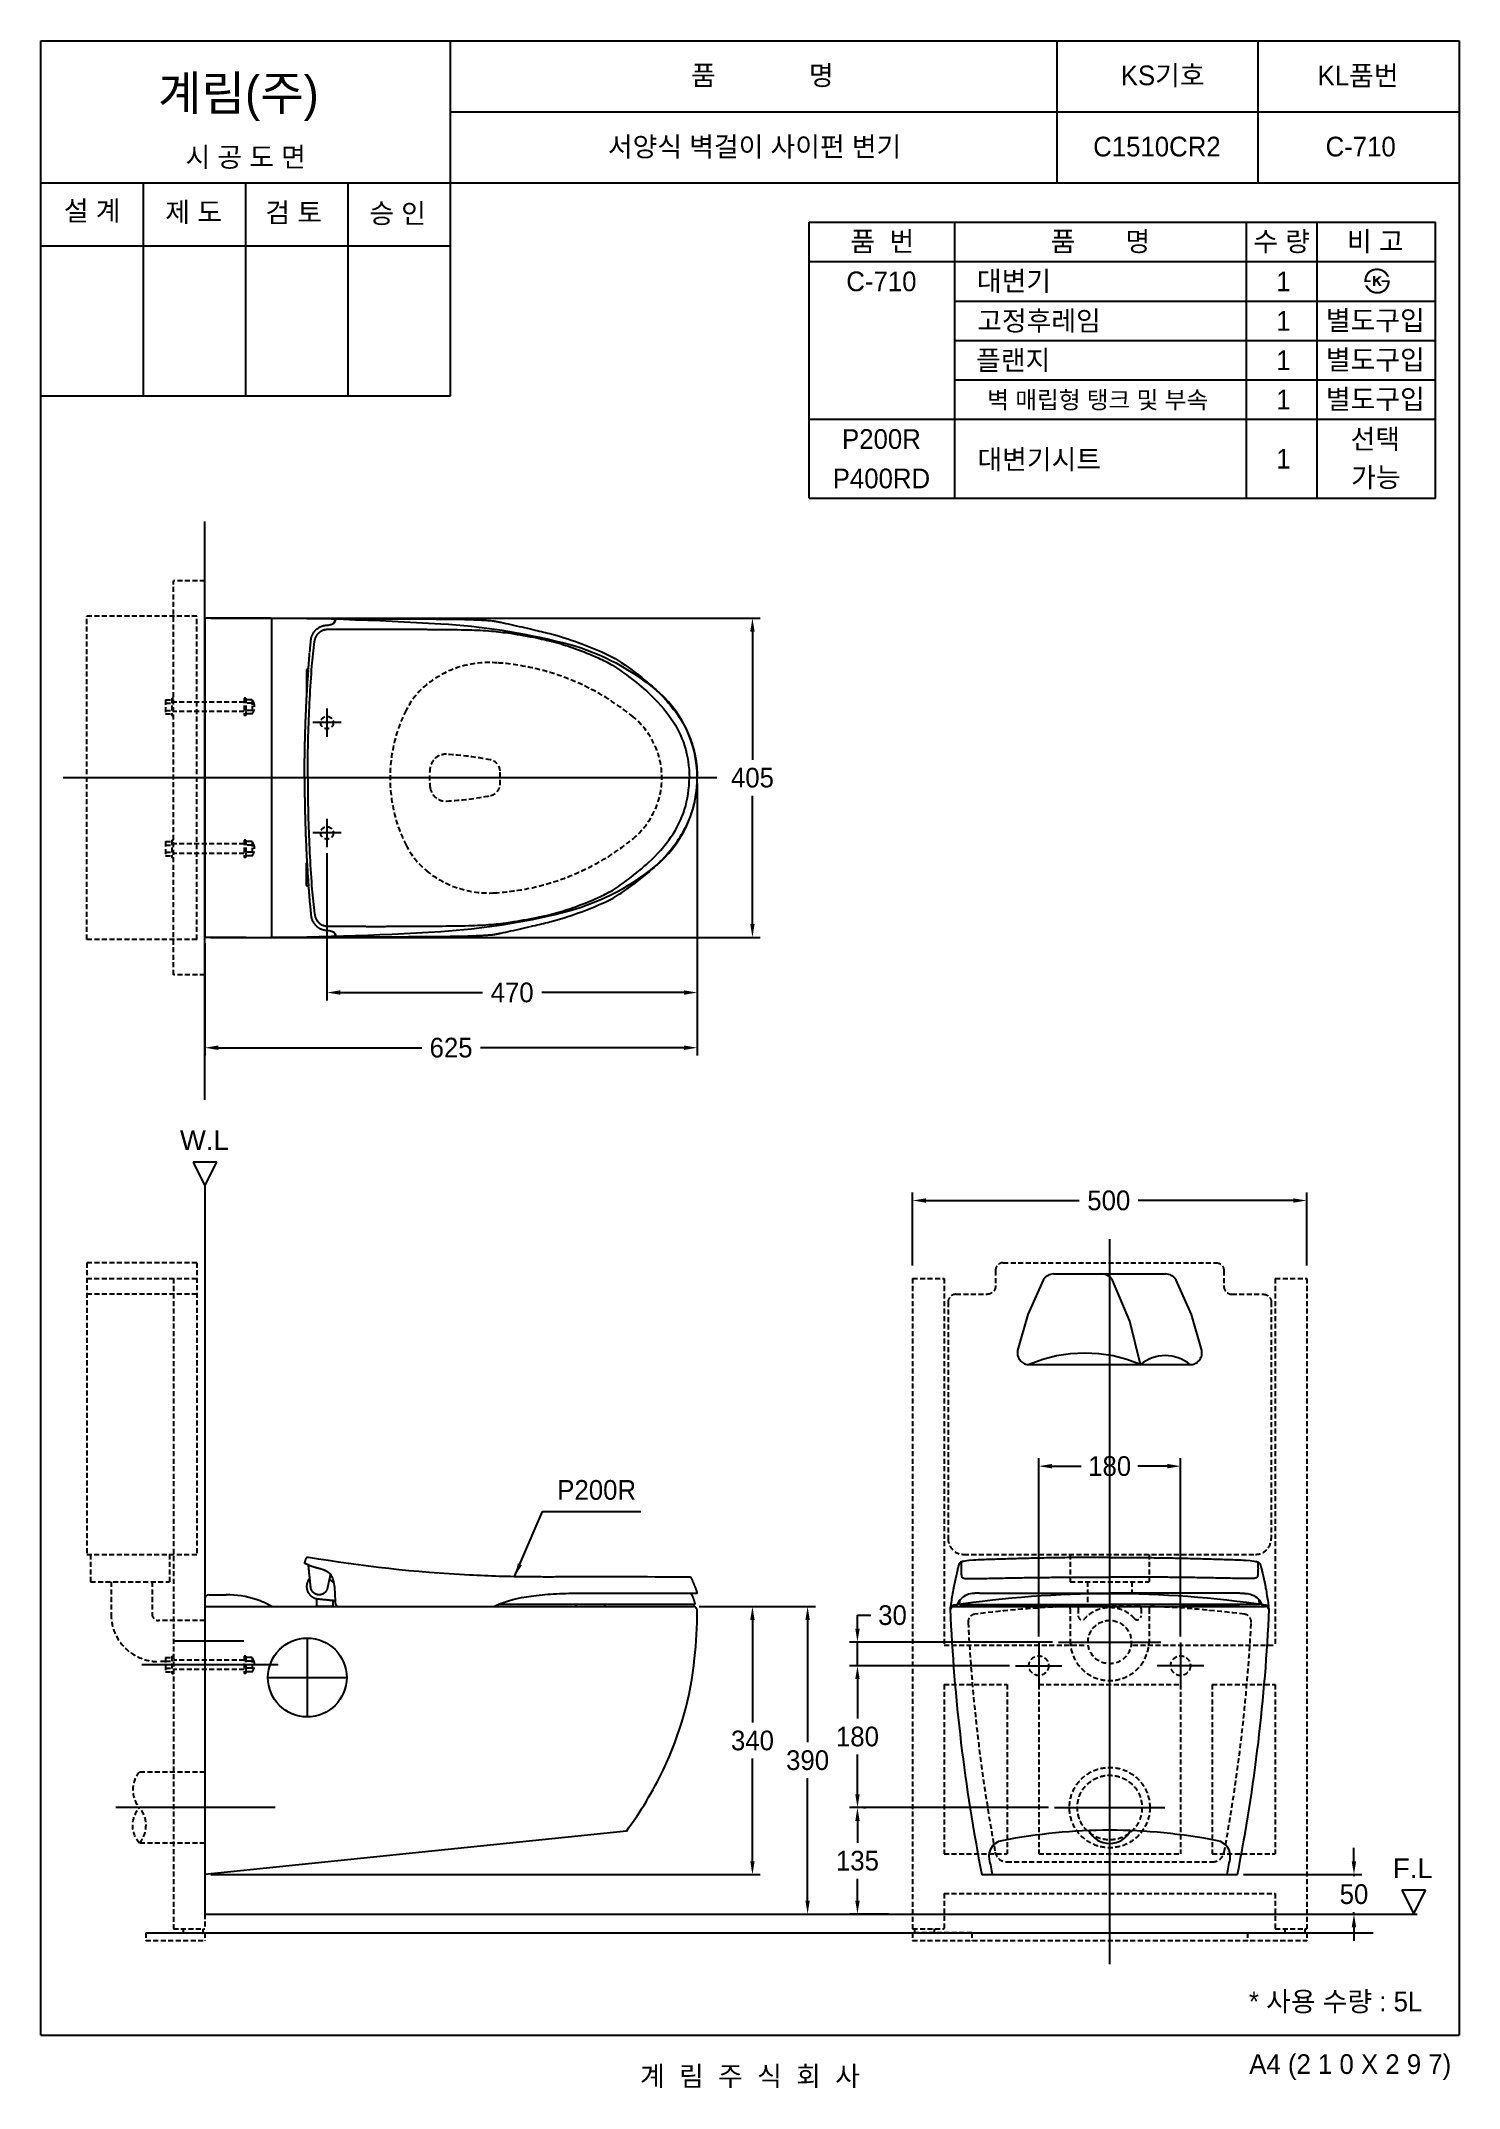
# Model space of a CAD drawing. Header units: millimetres. Extents: x 0 to 1800, y -67 to 2530.
import ezdxf
from ezdxf.enums import TextEntityAlignment as Align
from ezdxf.lldxf.tags import DXFTag

# ---------------------------------------------------------------- set-up
doc = ezdxf.new("R2010")
doc.units = ezdxf.units.MM
doc.linetypes.add('DASHED2', pattern=[9.525, 6.35, -3.175])
doc.layers.get('Defpoints').update_dxf_attribs({"color": 1})
for name, color, linetype in [('TEXT', 7, 'Continuous'), ('내부선 및 부속', 4, 'Continuous'), ('도각라인', 255, 'Continuous'), ('외형선', 3, 'Continuous'), ('점선', 6, 'DASHED2'), ('중심선', 1, 'DASHED'), ('치수선', 7, 'Continuous')]:
    doc.layers.add(name, color=color, linetype=linetype)
doc.styles.add('____', font='')
doc.styles.add('타이틀', font='H2GTRM.TTF', dxfattribs={"height": 25})
doc.styles.get('____').set_extended_font_data('굴림')
tags = doc.linetypes.add('DASHDOT', pattern=[70, 31, -13, 13, -13]).pattern_tags.tags
tags[10:11] = [DXFTag(74, 4), DXFTag(75, 0), DXFTag(340, '0'), DXFTag(46, 0.0), DXFTag(50, 0.0), DXFTag(44, 0.0), DXFTag(45, 0.0)]
tags[8:9] = [DXFTag(74, 4), DXFTag(75, 0), DXFTag(340, '0'), DXFTag(46, 0.0), DXFTag(50, 0.0), DXFTag(44, 0.0), DXFTag(45, 0.0)]
tags[6:7] = [DXFTag(74, 4), DXFTag(75, 0), DXFTag(340, '0'), DXFTag(46, 0.0), DXFTag(50, 0.0), DXFTag(44, 0.0), DXFTag(45, 0.0)]
tags[4:5] = [DXFTag(74, 4), DXFTag(75, 0), DXFTag(340, '0'), DXFTag(46, 0.0), DXFTag(50, 0.0), DXFTag(44, 0.0), DXFTag(45, 0.0)]
tags = doc.linetypes.add('DASHED', pattern=[25.72, 12.86, -12.86]).pattern_tags.tags
tags[6:7] = [DXFTag(74, 4), DXFTag(75, 0), DXFTag(340, '0'), DXFTag(46, 0.0), DXFTag(50, 0.0), DXFTag(44, 0.0), DXFTag(45, 0.0)]
tags[4:5] = [DXFTag(74, 4), DXFTag(75, 0), DXFTag(340, '0'), DXFTag(46, 0.0), DXFTag(50, 0.0), DXFTag(44, 0.0), DXFTag(45, 0.0)]
doc.dimstyles.new('MSADIM', dxfattribs={"dimtxt": 33, "dimasz": 17, "dimexe": 10, "dimexo": 7.5, "dimgap": 10, "dimtad": 0, "dimtih": 1, "dimtoh": 1, "dimdec": 0, "dimzin": 1, "dimdsep": 46, "dimtxsty": '____', "dimcen": 11.25, "dimadec": 0, "dimazin": 0, "dimtfac": 1, "dimtdec": 0, "dimtix": 1, "dimtmove": 0, "dimatfit": 3, "dimfxl": 1, "dimtolj": 1, "dimtzin": 1, "dimarcsym": 0})

msp = doc.modelspace()

# ---------------------------------------------------------------- texts
at = {"layer": 'TEXT', "style": '타이틀'}
for s, height, p in [('품             명', 25, (915.7, 2486.4)), ('KS기호', 25, (1423.8, 2486.3)), ('KL품번', 25, (1671.8, 2486.1)), ('시 공 도 면', 25, (259.9, 2382.7)), ('서양식 벽걸이 사이펀 변기', 25, (905.8, 2396)), ('C1510CR2', 25, (1416.5, 2396)), ('C-710', 25, (1675.1, 2396)), ('설 계', 25, (65, 2314.6)), ('제 도', 25, (193.8, 2312.9)), ('검 토', 25, (320.8, 2312.3)), ('승 인', 25, (452.7, 2311.4)), ('품  번', 25, (1067.9, 2275.7)), ('품       명', 25, (1344.8, 2275.7)), ('수 량', 25, (1574.8, 2275.7)), ('비 고', 25, (1693.6, 2275.7)), ('C-710', 25, (1066.8, 2225)), ('대변기', 25, (1235.1, 2225.6)), ('1', 25, (1577, 2225)), ('고정후레임', 25, (1266.8, 2175)), ('1', 25, (1577, 2174.9)), ('별도구입', 25, (1693.7, 2175.6)), ('플랜지', 25, (1234.1, 2125)), ('1', 25, (1577, 2124.9)), ('별도구입', 25, (1693.7, 2125.6)), ('벽 매립형 탱크 및 부속', 22, (1341.3, 2074.6)), ('1', 25, (1577, 2075)), ('별도구입', 25, (1693.7, 2075.6)), ('P200R', 25, (1066.8, 2025)), ('선택', 25, (1693.7, 2025)), ('대변기시트', 25, (1267.1, 1999.2)), ('1', 25, (1577, 2000)), ('P400RD', 25, (1066.8, 1975)), ('가능', 25, (1694.4, 1976.5)), ('* 사용 수량 : 5L', 25, (1643.3, 42.9)), ('계  림  주  식  회  사', 25, (900, -51.7))]:
    msp.add_text(s, height=height, dxfattribs=at).set_placement(p, align=Align.MIDDLE_CENTER)
msp.add_text('계림(주)', height=44, dxfattribs=at).set_placement((148.7, 2441.8))
msp.add_text('A4 (2 1 0 X 2 9 7)', height=25, dxfattribs=at).set_placement((1790, -36.5), align=Align.MIDDLE_RIGHT)
at = {"layer": 'TEXT', "char_height": 25, "width": 248.993, "attachment_point": 1, "line_spacing_factor": 0.963855, "style": '타이틀'}
for s, insert in [('\\fArial;W.L', (176.4, 1148.2)), ('\\A1;P200R', (655.4, 704.4)), ('\\fArial;F.L', (1716, 224.4))]:
    msp.add_mtext(s, dxfattribs=dict(at, insert=insert))

# ---------------------------------------------------------------- blocks, each defined once
blk = doc.blocks.new('*D1')
at = {"layer": 'Defpoints', "color": 0, "linetype": 'Continuous'}
for p in [(1606.6, 1059), (1106.4, 968.9), (1606.6, 968.9)]:
    blk.add_point(p, dxfattribs=at)
at = {"layer": '치수선', "color": 0, "linetype": 'Continuous', "lineweight": -2, "transparency": 16777216}
for p, q in [((1106.4, 976.4), (1106.4, 1069)), ((1606.6, 976.4), (1606.6, 1069)), ((1123.4, 1059), (1318, 1059)), ((1589.6, 1059), (1392.7, 1059))]:
    blk.add_line(p, q, dxfattribs=at)
at = {"layer": '치수선', "color": 0, "linetype": 'Continuous', "transparency": 16777216}
for points in [[(1123.4, 1061.8), (1123.4, 1056.2), (1106.4, 1059)], [(1589.6, 1061.8), (1589.6, 1056.2), (1606.6, 1059)]]:
    blk.add_solid(points, dxfattribs=at)
at = {"layer": '치수선', "color": 0, "linetype": 'Continuous', "transparency": 16777216, "insert": (1355.4, 1059), "char_height": 25, "attachment_point": 5, "style": '____'}
blk.add_mtext('\\A1;500', dxfattribs=at)
blk = doc.blocks.new('*D2')
at = {"layer": 'Defpoints', "color": 0, "linetype": 'Continuous'}
for p in [(828.1, 543.9), (903.1, 543.9), (208.1, 203.9)]:
    blk.add_point(p, dxfattribs=at)
at = {"layer": '치수선', "color": 0, "linetype": 'Continuous', "lineweight": -2, "transparency": 16777216}
for p, q in [((835.6, 543.9), (913.1, 543.9)), ((903.1, 526.9), (903.1, 396.8)), ((903.1, 220.9), (903.1, 351.1)), ((215.6, 203.9), (913.1, 203.9))]:
    blk.add_line(p, q, dxfattribs=at)
at = {"layer": '치수선', "color": 0, "linetype": 'Continuous', "transparency": 16777216}
for points in [[(900.3, 526.9), (905.9, 526.9), (903.1, 543.9)], [(900.3, 220.9), (905.9, 220.9), (903.1, 203.9)]]:
    blk.add_solid(points, dxfattribs=at)
at = {"layer": '치수선', "color": 0, "linetype": 'Continuous', "transparency": 16777216, "insert": (903.1, 373.9), "char_height": 25, "attachment_point": 5, "style": '____'}
blk.add_mtext('\\A1;340', dxfattribs=at)
blk = doc.blocks.new('*D3')
at = {"layer": 'Defpoints', "color": 0, "linetype": 'Continuous'}
for p in [(828.1, 543.9), (900.1, 153.9), (973.1, 153.9)]:
    blk.add_point(p, dxfattribs=at)
at = {"layer": '치수선', "color": 0, "linetype": 'Continuous', "lineweight": -2, "transparency": 16777216}
for p, q in [((835.6, 543.9), (983.1, 543.9)), ((973.1, 526.9), (973.1, 371.7)), ((973.1, 170.9), (973.1, 326.1)), ((907.6, 153.9), (983.1, 153.9))]:
    blk.add_line(p, q, dxfattribs=at)
at = {"layer": '치수선', "color": 0, "linetype": 'Continuous', "transparency": 16777216}
for points in [[(970.3, 526.9), (975.9, 526.9), (973.1, 543.9)], [(970.3, 170.9), (975.9, 170.9), (973.1, 153.9)]]:
    blk.add_solid(points, dxfattribs=at)
at = {"layer": '치수선', "color": 0, "linetype": 'Continuous', "transparency": 16777216, "insert": (973.1, 348.9), "char_height": 25, "attachment_point": 5, "style": '____'}
blk.add_mtext('\\A1;390', dxfattribs=at)
blk = doc.blocks.new('*D4')
at = {"layer": 'Defpoints', "color": 0, "linetype": 'Continuous'}
for p in [(1036.4, 498.9), (1291.5, 498.9), (1237, 468.9)]:
    blk.add_point(p, dxfattribs=at)
at = {"layer": '치수선', "color": 0, "linetype": 'Continuous', "lineweight": -2, "transparency": 16777216}
for p, q in [((1036.4, 515.9), (1036.4, 532.9)), ((1036.4, 532.9), (1053.4, 532.9)), ((1284, 498.9), (1026.4, 498.9)), ((1036.4, 468.9), (1036.4, 498.9)), ((1229.5, 468.9), (1026.4, 468.9)), ((1036.4, 451.9), (1036.4, 434.9))]:
    blk.add_line(p, q, dxfattribs=at)
at = {"layer": '치수선', "color": 0, "linetype": 'Continuous', "transparency": 16777216}
for points in [[(1033.6, 515.9), (1039.2, 515.9), (1036.4, 498.9)], [(1033.6, 451.9), (1039.2, 451.9), (1036.4, 468.9)]]:
    blk.add_solid(points, dxfattribs=at)
at = {"layer": '치수선', "color": 0, "linetype": 'Continuous', "transparency": 16777216, "insert": (1080.9, 532.9), "char_height": 25, "attachment_point": 5, "style": '____'}
blk.add_mtext('\\A1;30', dxfattribs=at)
blk = doc.blocks.new('*D5')
at = {"layer": 'Defpoints', "color": 0, "linetype": 'Continuous'}
for p in [(1237, 468.9), (1036.4, 288.9), (1286.5, 288.9)]:
    blk.add_point(p, dxfattribs=at)
at = {"layer": '치수선', "color": 0, "linetype": 'Continuous', "lineweight": -2, "transparency": 16777216}
for p, q in [((1229.5, 468.9), (1026.4, 468.9)), ((1036.4, 451.9), (1036.4, 401.8)), ((1036.4, 305.9), (1036.4, 356.1)), ((1279, 288.9), (1026.4, 288.9))]:
    blk.add_line(p, q, dxfattribs=at)
at = {"layer": '치수선', "color": 0, "linetype": 'Continuous', "transparency": 16777216}
for points in [[(1033.6, 451.9), (1039.2, 451.9), (1036.4, 468.9)], [(1033.6, 305.9), (1039.2, 305.9), (1036.4, 288.9)]]:
    blk.add_solid(points, dxfattribs=at)
at = {"layer": '치수선', "color": 0, "linetype": 'Continuous', "transparency": 16777216, "insert": (1036.4, 378.9), "char_height": 25, "attachment_point": 5, "style": '____'}
blk.add_mtext('\\A1;180', dxfattribs=at)
blk = doc.blocks.new('*D6')
at = {"layer": 'Defpoints', "color": 0, "linetype": 'Continuous'}
for p in [(1036.4, 288.9), (1036.4, 153.9), (1083.4, 153.9)]:
    blk.add_point(p, dxfattribs=at)
at = {"layer": '치수선', "color": 0, "linetype": 'Continuous', "lineweight": -2, "transparency": 16777216}
for p, q in [((1043.9, 288.9), (1046.4, 288.9)), ((1036.4, 271.9), (1036.4, 244.3)), ((1036.4, 170.9), (1036.4, 198.6)), ((1075.9, 153.9), (1026.4, 153.9))]:
    blk.add_line(p, q, dxfattribs=at)
at = {"layer": '치수선', "color": 0, "linetype": 'Continuous', "transparency": 16777216}
for points in [[(1033.6, 271.9), (1039.2, 271.9), (1036.4, 288.9)], [(1033.6, 170.9), (1039.2, 170.9), (1036.4, 153.9)]]:
    blk.add_solid(points, dxfattribs=at)
at = {"layer": '치수선', "color": 0, "linetype": 'Continuous', "transparency": 16777216, "insert": (1036.4, 221.4), "char_height": 25, "attachment_point": 5, "style": '____'}
blk.add_mtext('\\A1;135', dxfattribs=at)
blk = doc.blocks.new('*D7')
at = {"layer": 'Defpoints', "color": 0, "linetype": 'Continuous'}
for p in [(208.1, 1797.8), (208.1, 1392.8), (903.1, 1392.8)]:
    blk.add_point(p, dxfattribs=at)
at = {"layer": '치수선', "color": 0, "linetype": 'Continuous', "lineweight": -2, "transparency": 16777216}
for p, q in [((215.6, 1797.8), (913.1, 1797.8)), ((903.1, 1780.8), (903.1, 1618.2)), ((903.1, 1409.8), (903.1, 1572.5)), ((215.6, 1392.8), (913.1, 1392.8))]:
    blk.add_line(p, q, dxfattribs=at)
at = {"layer": '치수선', "color": 0, "linetype": 'Continuous', "transparency": 16777216}
for points in [[(900.3, 1780.8), (905.9, 1780.8), (903.1, 1797.8)], [(900.3, 1409.8), (905.9, 1409.8), (903.1, 1392.8)]]:
    blk.add_solid(points, dxfattribs=at)
at = {"layer": '치수선', "color": 0, "linetype": 'Continuous', "transparency": 16777216, "insert": (903.1, 1595.3), "char_height": 25, "attachment_point": 5, "style": '____'}
blk.add_mtext('\\A1;405', dxfattribs=at)
blk = doc.blocks.new('*D8')
at = {"layer": 'Defpoints', "color": 0, "linetype": 'Continuous'}
for p in [(833.1, 1595.6), (363.1, 1507.3), (833.1, 1322.8)]:
    blk.add_point(p, dxfattribs=at)
at = {"layer": '치수선', "color": 0, "linetype": 'Continuous', "lineweight": -2, "transparency": 16777216}
for p, q in [((833.1, 1588.1), (833.1, 1312.8)), ((363.1, 1499.8), (363.1, 1312.8)), ((380.1, 1322.8), (560.4, 1322.8)), ((816.1, 1322.8), (635.8, 1322.8))]:
    blk.add_line(p, q, dxfattribs=at)
at = {"layer": '치수선', "color": 0, "linetype": 'Continuous', "transparency": 16777216}
for points in [[(380.1, 1325.7), (380.1, 1320), (363.1, 1322.8)], [(816.1, 1325.7), (816.1, 1320), (833.1, 1322.8)]]:
    blk.add_solid(points, dxfattribs=at)
at = {"layer": '치수선', "color": 0, "linetype": 'Continuous', "transparency": 16777216, "insert": (598.1, 1322.8), "char_height": 25, "attachment_point": 5, "style": '____'}
blk.add_mtext('\\A1;470', dxfattribs=at)
blk = doc.blocks.new('*D9')
at = {"layer": 'Defpoints', "color": 0, "linetype": 'Continuous'}
for p in [(208.1, 1392.8), (833.1, 1322.8), (208.1, 1252.8)]:
    blk.add_point(p, dxfattribs=at)
at = {"layer": '치수선', "color": 0, "linetype": 'Continuous', "lineweight": -2, "transparency": 16777216}
for p, q in [((208.1, 1385.3), (208.1, 1242.8)), ((833.1, 1315.3), (833.1, 1242.8)), ((225.1, 1252.8), (483.3, 1252.8)), ((816.1, 1252.8), (557.9, 1252.8))]:
    blk.add_line(p, q, dxfattribs=at)
at = {"layer": '치수선', "color": 0, "linetype": 'Continuous', "transparency": 16777216}
for points in [[(225.1, 1255.7), (225.1, 1250), (208.1, 1252.8)], [(816.1, 1255.7), (816.1, 1250), (833.1, 1252.8)]]:
    blk.add_solid(points, dxfattribs=at)
at = {"layer": '치수선', "color": 0, "linetype": 'Continuous', "transparency": 16777216, "insert": (520.6, 1252.8), "char_height": 25, "attachment_point": 5, "style": '____'}
blk.add_mtext('\\A1;625', dxfattribs=at)
blk = doc.blocks.new('*D10')
at = {"layer": 'Defpoints', "color": 0, "linetype": 'Continuous'}
for p in [(1518.7, 203.9), (1666.6, 203.9), (1606.6, 153.9)]:
    blk.add_point(p, dxfattribs=at)
at = {"layer": '치수선', "color": 0, "linetype": 'Continuous', "lineweight": -2, "transparency": 16777216}
for p, q in [((1666.6, 220.9), (1666.6, 237.9)), ((1526.2, 203.9), (1676.6, 203.9)), ((1666.6, 203.9), (1666.6, 201.7)), ((1666.6, 153.9), (1666.6, 156.1)), ((1614.1, 153.9), (1676.6, 153.9)), ((1666.6, 136.9), (1666.6, 119.9))]:
    blk.add_line(p, q, dxfattribs=at)
at = {"layer": '치수선', "color": 0, "linetype": 'Continuous', "transparency": 16777216}
for points in [[(1663.7, 220.9), (1669.4, 220.9), (1666.6, 203.9)], [(1663.7, 136.9), (1669.4, 136.9), (1666.6, 153.9)]]:
    blk.add_solid(points, dxfattribs=at)
at = {"layer": '치수선', "color": 0, "linetype": 'Continuous', "transparency": 16777216, "insert": (1666.6, 178.9), "char_height": 25, "attachment_point": 5, "style": '____'}
blk.add_mtext('\\A1;50', dxfattribs=at)
blk = doc.blocks.new('*D11')
at = {"layer": 'Defpoints', "color": 0, "linetype": 'Continuous'}
for p in [(1446.5, 722), (1266.5, 498.4), (1446.5, 498.4)]:
    blk.add_point(p, dxfattribs=at)
at = {"layer": '치수선', "color": 0, "linetype": 'Continuous', "lineweight": -2, "transparency": 16777216}
for p, q in [((1266.5, 505.9), (1266.5, 732)), ((1446.5, 505.9), (1446.5, 732)), ((1283.5, 722), (1320.5, 722)), ((1429.5, 722), (1392.4, 722))]:
    blk.add_line(p, q, dxfattribs=at)
at = {"layer": '치수선', "color": 0, "linetype": 'Continuous', "transparency": 16777216}
for points in [[(1283.5, 724.9), (1283.5, 719.2), (1266.5, 722)], [(1429.5, 724.9), (1429.5, 719.2), (1446.5, 722)]]:
    blk.add_solid(points, dxfattribs=at)
at = {"layer": '치수선', "color": 0, "linetype": 'Continuous', "transparency": 16777216, "insert": (1356.5, 722), "char_height": 25, "attachment_point": 5, "style": '____'}
blk.add_mtext('\\A1;180', dxfattribs=at)

# ---------------------------------------------------------------- dimensions: what is measured, and where the dimension line sits
at = {"layer": '치수선', "linetype": 'Continuous'}
for base, p1, p2, picture, middle in [((903.1, 1392.8), (208.1, 1797.8), (208.1, 1392.8), '*D7', (903.1, 1595.3)), ((903.1, 543.9), (208.1, 203.9), (828.1, 543.9), '*D2', (903.1, 373.9)), ((973.1, 153.9), (828.1, 543.9), (900.1, 153.9), '*D3', (973.1, 348.9)), ((1036.4, 288.9), (1237, 468.9), (1286.5, 288.9), '*D5', (1036.4, 378.9)), ((1036.4, 153.9), (1036.4, 288.9), (1083.4, 153.9), '*D6', (1036.4, 221.4)), ((1666.6, 203.9), (1606.6, 153.9), (1518.7, 203.9), '*D10', (1666.6, 178.9))]:
    dim = msp.add_linear_dim(base=base, p1=p1, p2=p2, angle=90, dimstyle='MSADIM', override={"dimtxt": 25}, dxfattribs=at)
    dim.commit()
    dim.dimension.update_dxf_attribs({"geometry": picture, "text_midpoint": middle})
for base, p1, p2, picture, middle in [((833.1, 1322.8), (363.1, 1507.3), (833.1, 1595.6), '*D8', (598.1, 1322.8)), ((208.1, 1252.8), (833.1, 1322.8), (208.1, 1392.8), '*D9', (520.6, 1252.8)), ((1446.5, 722), (1266.5, 498.4), (1446.5, 498.4), '*D11', (1356.5, 722))]:
    dim = msp.add_linear_dim(base=base, p1=p1, p2=p2, dimstyle='MSADIM', override={"dimtxt": 25}, dxfattribs=at)
    dim.commit()
    dim.dimension.update_dxf_attribs({"geometry": picture, "text_midpoint": middle})
dim = msp.add_linear_dim(base=(1606.6, 1059), p1=(1106.4, 968.9), p2=(1606.6, 968.9), dimstyle='MSADIM', override={"dimtxt": 25}, dxfattribs=at)
dim.commit()
dim.dimension.update_dxf_attribs({"geometry": '*D1', "text_midpoint": (1355.4, 1059), "dimtype": 160})
dim = msp.add_linear_dim(base=(1036.4, 498.9), p1=(1237, 468.9), p2=(1291.5, 498.9), angle=90, dimstyle='MSADIM', override={"dimtxt": 25}, dxfattribs=at)
dim.commit()
dim.dimension.update_dxf_attribs({"geometry": '*D4', "text_midpoint": (1080.9, 532.9), "dimtype": 160})

# ---------------------------------------------------------------- hatches: boundary and pattern name
at = {"layer": 'TEXT'}
for points in [[(1679.9, 2224.2), (1679.8, 2224.6), (1679.8, 2225), (1679.8, 2225.4), (1679.8, 2225.8), (1679.8, 2226.2), (1679.9, 2226.6), (1679.9, 2227), (1679.9, 2227.4), (1680, 2227.8), (1680, 2228.2), (1680.1, 2228.6), (1680.2, 2229), (1680.3, 2229.4), (1680.4, 2229.8), (1680.5, 2230.1), (1680.6, 2230.5), (1680.7, 2230.9), (1680.8, 2231.3), (1681, 2231.7), (1681.1, 2232), (1681.3, 2232.4), (1681.4, 2232.7), (1681.6, 2233.1), (1681.8, 2233.4), (1682, 2233.8), (1682.1, 2234.1), (1682.4, 2234.4), (1682.6, 2234.8), (1682.8, 2235.1), (1683, 2235.4), (1683.2, 2235.7), (1683.8, 2236.3), (1684, 2236.6), (1684.3, 2236.9), (1684.6, 2237.2), (1684.9, 2237.5), (1685.2, 2237.8), (1685.5, 2238), (1685.8, 2238.3), (1686.1, 2238.5), (1686.4, 2238.7), (1686.8, 2239), (1687.1, 2239.2), (1687.4, 2239.4), (1687.8, 2239.6), (1688.2, 2239.8), (1688.5, 2239.9), (1688.9, 2240.1), (1689.3, 2240.3), (1689.7, 2240.5), (1690.2, 2240.6), (1690.6, 2240.7), (1691, 2240.9), (1691.5, 2241), (1691.9, 2241.1), (1692.4, 2241.2), (1692.8, 2241.2), (1693.3, 2241.3), (1693.8, 2241.4), (1694.2, 2241.4), (1694.7, 2241.4), (1695.2, 2241.5), (1695.7, 2241.5), (1696.5, 2241.5), (1696.8, 2241.4), (1697.2, 2241.4), (1697.6, 2241.4), (1697.9, 2241.3), (1698.3, 2241.3), (1698.6, 2241.2), (1699, 2241.2), (1699.3, 2241.1), (1699.7, 2241), (1700, 2241), (1700.4, 2240.9), (1700.7, 2240.8), (1701, 2240.7), (1701.4, 2240.6), (1701.7, 2240.5), (1702, 2240.4), (1702.3, 2240.2), (1702.6, 2240.1), (1702.9, 2240), (1703.2, 2239.8), (1703.5, 2239.7), (1703.8, 2239.5), (1704.1, 2239.4), (1704.4, 2239.2), (1704.7, 2239), (1705, 2238.9), (1705.2, 2238.7), (1705.5, 2238.5), (1705.8, 2238.3), (1706.1, 2238.1), (1706.5, 2237.7), (1706.9, 2237.4), (1707.3, 2237), (1707.7, 2236.6), (1708, 2236.2), (1708.4, 2235.8), (1708.7, 2235.4), (1709.1, 2234.9), (1709.4, 2234.5), (1709.7, 2234), (1710, 2233.5), (1710.3, 2233), (1710.5, 2232.5), (1710.8, 2232), (1711, 2231.5), (1711.3, 2230.9), (1711.3, 2230.9), (1708.2, 2230.9), (1708.2, 2230.9), (1708.1, 2231.1), (1708, 2231.3), (1708, 2231.4), (1707.9, 2231.6), (1707.8, 2231.8), (1707.7, 2232), (1707.7, 2232.1), (1707.6, 2232.3), (1707.5, 2232.5), (1707.4, 2232.6), (1707.3, 2232.8), (1707.2, 2233), (1707.1, 2233.1), (1707, 2233.3), (1706.9, 2233.5), (1706.7, 2233.6), (1706.6, 2233.8), (1706.5, 2233.9), (1706.2, 2234.3), (1705.9, 2234.6), (1705.6, 2234.9), (1705.3, 2235.2), (1705, 2235.5), (1704.7, 2235.8), (1704.3, 2236.1), (1704.1, 2236.3), (1703.8, 2236.4), (1703.6, 2236.6), (1703.4, 2236.8), (1703.1, 2236.9), (1702.9, 2237.1), (1702.6, 2237.2), (1702.4, 2237.4), (1702.2, 2237.5), (1701.9, 2237.6), (1701.7, 2237.7), (1701.4, 2237.8), (1701.2, 2238), (1700.9, 2238.1), (1700.6, 2238.2), (1700.4, 2238.3), (1700.1, 2238.3), (1699.9, 2238.4), (1699.6, 2238.5), (1699.3, 2238.6), (1699.1, 2238.6), (1698.8, 2238.7), (1698.5, 2238.7), (1698.2, 2238.8), (1698, 2238.8), (1697.7, 2238.9), (1697.4, 2238.9), (1697.1, 2238.9), (1696.8, 2239), (1696.5, 2239), (1696.3, 2239), (1696, 2239), (1695.6, 2239), (1695.3, 2239), (1694.9, 2238.9), (1694.6, 2238.9), (1694.3, 2238.9), (1693.9, 2238.9), (1693.6, 2238.8), (1693.3, 2238.8), (1693, 2238.7), (1692.7, 2238.7), (1692.3, 2238.6), (1692, 2238.5), (1691.7, 2238.4), (1691.4, 2238.3), (1691.1, 2238.2), (1690.9, 2238.1), (1690.6, 2238), (1690.3, 2237.9), (1690, 2237.8), (1689.7, 2237.7), (1689.4, 2237.5), (1689.2, 2237.4), (1688.9, 2237.3), (1688.7, 2237.1), (1688.4, 2236.9), (1688.1, 2236.8), (1687.9, 2236.6), (1687.6, 2236.4), (1687.4, 2236.2), (1687.2, 2236), (1686.9, 2235.8), (1686.7, 2235.6), (1686.5, 2235.4), (1686.2, 2235.2), (1686, 2235), (1685.8, 2234.7), (1685.6, 2234.5), (1685.4, 2234.3), (1685.2, 2234), (1685, 2233.8), (1684.8, 2233.5), (1684.7, 2233.3), (1684.5, 2233), (1684.3, 2232.7), (1684.2, 2232.5), (1684, 2232.2), (1683.9, 2231.9), (1683.8, 2231.6), (1683.7, 2231.3), (1683.5, 2231.1), (1683.4, 2230.8), (1683.3, 2230.5), (1683.2, 2230.2), (1683.1, 2229.8), (1683, 2229.5), (1683, 2229.2), (1682.9, 2228.9), (1682.8, 2228.6), (1682.8, 2228.2), (1682.7, 2227.9), (1682.7, 2227.6), (1682.7, 2227.2), (1682.6, 2226.9), (1682.6, 2226.5), (1682.6, 2226.5), (1687.8, 2226.5), (1687.8, 2226.5), (1687.8, 2226.5), (1687.8, 2224.2), (1687.8, 2224.2), (1687.8, 2224.2), (1679.9, 2224.2)], [(1712, 2226.5), (1712, 2226.1), (1712, 2225.6), (1712, 2225.2), (1712, 2224.8), (1711.9, 2224.3), (1711.9, 2223.9), (1711.9, 2223.5), (1711.8, 2223.1), (1711.7, 2222.7), (1711.6, 2222.2), (1711.6, 2221.8), (1711.5, 2221.4), (1711.3, 2221), (1711.2, 2220.6), (1711.1, 2220.2), (1711, 2219.8), (1710.8, 2219.4), (1710.7, 2219), (1710.5, 2218.7), (1710.4, 2218.3), (1710.2, 2217.9), (1710, 2217.6), (1709.8, 2217.2), (1709.6, 2216.9), (1709.4, 2216.5), (1709.2, 2216.2), (1709, 2215.9), (1708.8, 2215.5), (1708.5, 2215.2), (1708.3, 2214.9), (1708, 2214.6), (1707.8, 2214.3), (1707.5, 2214), (1707.2, 2213.7), (1707, 2213.5), (1706.7, 2213.2), (1706.4, 2212.9), (1706.1, 2212.7), (1705.8, 2212.4), (1705.5, 2212.2), (1705.2, 2212), (1704.8, 2211.8), (1704.5, 2211.6), (1704.2, 2211.4), (1703.8, 2211.2), (1703.5, 2211), (1703.1, 2210.8), (1702.8, 2210.7), (1702.4, 2210.5), (1702.1, 2210.3), (1701.7, 2210.2), (1701.3, 2210.1), (1700.9, 2209.9), (1700.5, 2209.8), (1700.2, 2209.7), (1699.8, 2209.6), (1699.4, 2209.6), (1699, 2209.5), (1698.6, 2209.4), (1698.2, 2209.4), (1697.8, 2209.4), (1697.4, 2209.3), (1697, 2209.3), (1696.6, 2209.3), (1695.9, 2209.3), (1695.3, 2209.3), (1694.6, 2209.4), (1694, 2209.5), (1693.3, 2209.5), (1693, 2209.6), (1692.7, 2209.7), (1692.4, 2209.7), (1692.1, 2209.8), (1691.8, 2209.9), (1691.5, 2209.9), (1691.2, 2210), (1691, 2210.1), (1690.7, 2210.2), (1690.4, 2210.3), (1690.1, 2210.4), (1689.8, 2210.5), (1689.5, 2210.6), (1689.3, 2210.7), (1689, 2210.9), (1688.7, 2211), (1688.5, 2211.1), (1688.2, 2211.3), (1687.9, 2211.4), (1687.7, 2211.6), (1687.4, 2211.7), (1686.9, 2212), (1686.6, 2212.2), (1686.4, 2212.4), (1686.1, 2212.6), (1685.9, 2212.8), (1685.6, 2213), (1685.4, 2213.2), (1685.1, 2213.4), (1684.9, 2213.6), (1684.7, 2213.8), (1684.5, 2214.1), (1684.2, 2214.3), (1684, 2214.5), (1683.8, 2214.8), (1683.6, 2215), (1683.4, 2215.2), (1683.2, 2215.5), (1683, 2215.8), (1682.8, 2216), (1682.6, 2216.3), (1682.5, 2216.6), (1682.3, 2216.8), (1682.1, 2217.1), (1681.9, 2217.4), (1681.8, 2217.7), (1681.6, 2218), (1681.5, 2218.3), (1681.3, 2218.6), (1681, 2219.2), (1680.8, 2219.9), (1680.8, 2219.9), (1683.7, 2219.9), (1683.7, 2219.9), (1683.9, 2219.4), (1684.2, 2219), (1684.4, 2218.6), (1684.6, 2218.2), (1684.9, 2217.9), (1685.1, 2217.5), (1685.4, 2217.1), (1685.7, 2216.8), (1685.9, 2216.5), (1686.2, 2216.1), (1686.5, 2215.8), (1686.8, 2215.5), (1687.1, 2215.2), (1687.4, 2215), (1687.7, 2214.7), (1688, 2214.5), (1688.2, 2214.3), (1688.4, 2214.1), (1688.7, 2214), (1688.9, 2213.8), (1689.1, 2213.7), (1689.4, 2213.5), (1689.6, 2213.4), (1689.9, 2213.2), (1690.1, 2213.1), (1690.4, 2213), (1690.6, 2212.9), (1690.9, 2212.8), (1691.1, 2212.7), (1691.4, 2212.6), (1691.7, 2212.5), (1691.9, 2212.4), (1692.2, 2212.3), (1692.5, 2212.3), (1692.7, 2212.2), (1693, 2212.1), (1693.3, 2212.1), (1693.6, 2212), (1693.9, 2212), (1694.2, 2212), (1694.5, 2211.9), (1694.8, 2211.9), (1695.1, 2211.9), (1695.4, 2211.9), (1695.7, 2211.9), (1696, 2211.9), (1696.3, 2211.9), (1697.1, 2211.9), (1697.4, 2211.9), (1697.7, 2212), (1698, 2212), (1698.2, 2212), (1698.5, 2212), (1698.7, 2212.1), (1699, 2212.1), (1699.3, 2212.2), (1699.5, 2212.2), (1699.8, 2212.3), (1700, 2212.4), (1700.3, 2212.5), (1700.5, 2212.5), (1700.8, 2212.6), (1701, 2212.7), (1701.3, 2212.8), (1701.5, 2212.9), (1701.8, 2213), (1702, 2213.1), (1702.3, 2213.3), (1702.5, 2213.4), (1702.7, 2213.5), (1703, 2213.7), (1703.2, 2213.8), (1703.4, 2213.9), (1703.7, 2214.1), (1703.9, 2214.3), (1704.1, 2214.4), (1704.3, 2214.6), (1704.6, 2214.8), (1704.8, 2215), (1705.1, 2215.2), (1705.3, 2215.4), (1705.6, 2215.7), (1705.8, 2215.9), (1706, 2216.1), (1706.2, 2216.4), (1706.4, 2216.6), (1706.6, 2216.9), (1706.8, 2217.1), (1707, 2217.4), (1707.2, 2217.7), (1707.3, 2218), (1707.5, 2218.2), (1707.7, 2218.5), (1707.8, 2218.8), (1708, 2219.1), (1708.1, 2219.4), (1708.2, 2219.7), (1708.3, 2220), (1708.4, 2220.4), (1708.6, 2220.7), (1708.7, 2221), (1708.7, 2221.3), (1708.8, 2221.7), (1708.9, 2222), (1709, 2222.4), (1709, 2222.7), (1709.1, 2223.1), (1709.1, 2223.4), (1709.2, 2223.8), (1709.2, 2224.2), (1709.2, 2224.2), (1701.8, 2224.2), (1701.8, 2224.2), (1701.8, 2224.2), (1701.8, 2226.5), (1701.8, 2226.5), (1701.8, 2226.5), (1712, 2226.5)], [(1693.6, 2227.2), (1698.4, 2231.6), (1702.3, 2231.6), (1696.9, 2226.6), (1701.9, 2219.1), (1698.6, 2219.1), (1695, 2224.8), (1693.6, 2223.6), (1693.6, 2219.1), (1690.7, 2219.1), (1690.7, 2231.7), (1693.6, 2231.7)]]:
    msp.add_hatch(color=256, dxfattribs=at).paths.add_polyline_path(points, flags=0)

# ---------------------------------------------------------------- linework, layer by layer
msp.add_line((133.1, 130.1), (1691.1, 130.1))
at = {"layer": '내부선 및 부속', "linetype": 'Continuous'}
for p, q in [((343.6, 1732.5), (347.4, 1768)), ((343.6, 1458.2), (347.4, 1422.7)), ((1285.3, 965.8), (1427.7, 965.8)), ((1254.4, 850.8), (1458.6, 850.8)), ((823.1, 581.4), (819.3, 581.4)), ((1165.9, 547.5), (1166.7, 552.6)), ((1546.8, 547.5), (1546.1, 552.6)), ((379.1, 543.9), (573.8, 544)), ((680, 543.9), (714.6, 543.9)), ((1155.1, 543.9), (1161.6, 543.9)), ((1159, 543.9), (1553.9, 543.9)), ((1162, 544.9), (1161.6, 543.9)), ((1193.8, 544), (1262.2, 544)), ((1519, 544), (1450.5, 544)), ((1550.7, 544.9), (1551.2, 543.9)), ((1557.6, 543.9), (1551.2, 543.9))]:
    msp.add_line(p, q, dxfattribs=at)
at = {"layer": '내부선 및 부속', "linetype": 'Continuous', "flags": 128}
for points in [[(1285.3, 965.8), (1283.2, 965.6), (1281.3, 965.2), (1279.4, 964.6), (1277.6, 963.6), (1276, 962.5), (1274.5, 961.2), (1273.2, 959.6), (1272.1, 957.9)], [(1359.9, 957.9), (1358.8, 959.6), (1357.5, 961.2), (1356, 962.5), (1354.4, 963.6), (1352.6, 964.6), (1350.7, 965.2), (1348.7, 965.6), (1346.7, 965.8)], [(1440.9, 957.9), (1439.8, 959.6), (1438.5, 961.2), (1437, 962.5), (1435.4, 963.6), (1433.6, 964.6), (1431.7, 965.2), (1429.7, 965.6), (1427.7, 965.8)], [(1272.1, 957.9), (1252.6, 914.5), (1239.7, 868.8)], [(1395.5, 850.8), (1382.3, 905.9), (1359.9, 957.9)], [(1473.3, 868.8), (1460.3, 914.5), (1440.9, 957.9)], [(1239.7, 868.8), (1239.4, 867.3), (1239.4, 865.8), (1239.4, 864.3), (1239.6, 862.8), (1240, 861.4), (1240.5, 860.1), (1241.1, 858.8), (1241.8, 857.5), (1242.7, 856.4), (1243.6, 855.3), (1244.7, 854.3), (1245.8, 853.4), (1247.1, 852.6), (1248.4, 852), (1249.8, 851.5), (1251.3, 851.1), (1252.8, 850.8), (1254.4, 850.8)], [(1395.5, 850.8), (1378.3, 857.2), (1360.8, 861.8), (1342.9, 864.5), (1324.9, 865.4), (1306.9, 864.5), (1289.1, 861.8), (1271.5, 857.2), (1254.4, 850.8)], [(1458.6, 850.8), (1455.1, 853.5), (1451.4, 855.8), (1447.6, 857.8), (1443.6, 859.4), (1435.4, 861.6), (1427, 862.3), (1418.7, 861.6), (1410.5, 859.4), (1406.5, 857.8), (1402.7, 855.8), (1399, 853.5), (1395.5, 850.8)], [(1458.6, 850.8), (1460.1, 850.8), (1461.6, 851.1), (1463.1, 851.4), (1464.4, 851.9), (1465.8, 852.6), (1467, 853.3), (1468.1, 854.2), (1469.2, 855.2), (1470.2, 856.2), (1471, 857.4), (1471.8, 858.6), (1472.4, 859.9), (1472.9, 861.3), (1473.3, 862.7), (1473.5, 864.2), (1473.6, 865.8), (1473.5, 867.3), (1473.3, 868.8)]]:
    msp.add_lwpolyline(points, dxfattribs=at)
at = {"layer": '내부선 및 부속', "linetype": 'Continuous'}
msp.add_circle((338.1, 453.9), 50, dxfattribs=at)
for centre, radius, start, end in [((1159, 538.9), 5, 90, 182.5631), ((1553.9, 538.9), 5, 357.4369, 90), ((1356.5, -454.9), 715, 78.9549, 101.0451), ((1223.3, 227.3), 20, 101.0451, 190.6747), ((1356.5, 273.4), 30, 207.3697, 332.6303), ((1489.6, 227.3), 20, 349.3253, 78.9549), ((3411.8, 639.8), 2247, 190.6747, 191.1843), ((-698.8, 639.8), 2247, 348.8157, 349.3253)]:
    msp.add_arc(centre, radius, start, end, dxfattribs=at)
for points, knots in [([(361.4, 1788.7), (363.4, 1788.9), (366.8, 1789.2), (370.9, 1790.6), (373.1, 1792.5), (373.8, 1794.7), (374.2, 1795.9), (374.4, 1796.6)], [0, 0, 0, 0, 0.365249, 0.602127, 0.767607, 0.87495, 1, 1, 1, 1]), ([(370.8, 1790.9), (371.5, 1791.3), (372, 1791.8), (372.7, 1792.6), (372.9, 1793.2), (373.5, 1794.8), (373.8, 1795.6), (373.9, 1796.2)], [0, 0, 0, 0, 0.27184, 0.27184, 0.635663, 0.635663, 1, 1, 1, 1]), ([(583.6, 1792.5), (587.8, 1791.7), (601.4, 1788.6), (622.3, 1783.9), (651.1, 1777.1), (670.3, 1771.2), (682.1, 1766.9)], [0, 0, 0, 0, 0.127278, 0.411073, 0.628105, 1, 1, 1, 1]), ([(504.9, 1783.5), (517.6, 1783.4), (540, 1783.2), (570.4, 1781.9), (599.1, 1778.3), (626.6, 1773.4), (654.3, 1767.2), (680.3, 1758.6), (704.1, 1749.2), (727, 1737.9), (748.2, 1722.3), (774.7, 1701.1), (800.7, 1672.5), (819.3, 1635.6), (822.9, 1609), (823.1, 1595.3)], [0, 0, 0, 0, 0.093653, 0.164046, 0.223339, 0.306249, 0.368717, 0.431233, 0.506855, 0.556726, 0.618117, 0.699663, 0.805979, 0.899628, 1, 1, 1, 1]), ([(682.1, 1766.9), (693.6, 1762.6), (708.5, 1756.8), (726.5, 1748), (745.4, 1736.2), (764.3, 1721.2), (783.3, 1704.9), (797.2, 1690), (811.5, 1671.6), (824.1, 1647.7), (831.3, 1622.2), (833.1, 1604.5), (833.1, 1595.3)], [0, 0, 0, 0, 0.150256, 0.1971, 0.246973, 0.425111, 0.493876, 0.556337, 0.675024, 0.781285, 0.887301, 1, 1, 1, 1]), ([(338.6, 1595.3), (338.6, 1612.9), (338.9, 1630.5), (340.1, 1676.3), (341.6, 1704.4), (343.6, 1732.5)], [0, 0, 0, 0, 0.384285, 0.384285, 1, 1, 1, 1]), ([(338.6, 1595.3), (338.6, 1577.8), (338.9, 1560.2), (340.1, 1514.4), (341.6, 1486.3), (343.6, 1458.2)], [0, 0, 0, 0, 0.384285, 0.384285, 1, 1, 1, 1]), ([(504.9, 1407.2), (517.6, 1407.3), (540, 1407.5), (570.4, 1408.8), (599.1, 1412.4), (626.6, 1417.3), (654.3, 1423.5), (680.3, 1432.1), (704.1, 1441.5), (727, 1452.7), (748.2, 1468.4), (774.7, 1489.6), (800.7, 1518.2), (819.3, 1555.1), (822.9, 1581.7), (823.1, 1595.3)], [0, 0, 0, 0, 0.093653, 0.164046, 0.223339, 0.306249, 0.368717, 0.431233, 0.506855, 0.556726, 0.618117, 0.699663, 0.805979, 0.899628, 1, 1, 1, 1]), ([(682.1, 1423.8), (693.6, 1428.1), (708.5, 1433.9), (726.5, 1442.7), (745.4, 1454.5), (764.3, 1469.5), (783.3, 1485.8), (797.2, 1500.6), (811.5, 1519.1), (824.1, 1543), (831.3, 1568.5), (833.1, 1586.2), (833.1, 1595.3)], [0, 0, 0, 0, 0.150256, 0.1971, 0.246973, 0.425111, 0.493876, 0.556337, 0.675024, 0.781285, 0.887301, 1, 1, 1, 1]), ([(583.6, 1398.2), (587.8, 1399), (601.4, 1402.1), (622.3, 1406.8), (651.1, 1413.5), (670.3, 1419.4), (682.1, 1423.8)], [0, 0, 0, 0, 0.127278, 0.411073, 0.628105, 1, 1, 1, 1]), ([(361.4, 1402), (363.4, 1401.8), (366.8, 1401.5), (370.9, 1400.1), (373.1, 1398.2), (373.8, 1396), (374.2, 1394.8), (374.4, 1394.1)], [0, 0, 0, 0, 0.365249, 0.602127, 0.767607, 0.87495, 1, 1, 1, 1]), ([(370.8, 1399.8), (371.5, 1399.3), (372, 1398.9), (372.7, 1398.1), (372.9, 1397.5), (373.5, 1395.9), (373.8, 1395.1), (373.9, 1394.5)], [0, 0, 0, 0, 0.27184, 0.27184, 0.635663, 0.635663, 1, 1, 1, 1]), ([(819.3, 581.4), (766.4, 581.4), (706.7, 581.5), (640.2, 581.4), (601.3, 581.5), (500.6, 584.6), (407.2, 594.8), (339.6, 606.3)], [0, 0, 0, 0, 0.329654, 0.372244, 0.41482, 0.5725, 1, 1, 1, 1]), ([(1170.8, 601.4), (1170.1, 601.2), (1169, 600.9), (1167.4, 600.3), (1166.3, 599.5), (1165.8, 598.9), (1165.6, 598.5)], [0, 0, 0, 0, 0.334847, 0.592015, 0.806373, 1, 1, 1, 1]), ([(1541.9, 601.4), (1542.6, 601.2), (1543.8, 600.9), (1545.3, 600.3), (1546.4, 599.5), (1546.9, 598.9), (1547.1, 598.5)], [0, 0, 0, 0, 0.334847, 0.592015, 0.806373, 1, 1, 1, 1]), ([(365.2, 587), (366, 586.4), (367.4, 585), (369.8, 581.2), (371.9, 574.9), (372.9, 563.5), (373.3, 554.7), (373.5, 549)], [0, 0, 0, 0, 0.077293, 0.145803, 0.337667, 0.56877, 1, 1, 1, 1]), ([(1163.2, 590.2), (1162.1, 585.2), (1160.3, 577.6), (1158.1, 567), (1156.5, 558.2), (1155.7, 552.2), (1155.3, 549.2)], [0, 0, 0, 0, 0.363376, 0.561739, 0.784101, 1, 1, 1, 1]), ([(1168.3, 583.8), (1168.4, 583.2), (1168.4, 582.3), (1169.3, 580.5), (1172.3, 579.5), (1176.1, 579.3), (1181.4, 579.3), (1184.9, 579.4), (1187.2, 579.4)], [0, 0, 0, 0, 0.080098, 0.130289, 0.260977, 0.509166, 0.671258, 1, 1, 1, 1]), ([(1544.4, 583.8), (1544.3, 583.2), (1544.3, 582.3), (1543.5, 580.5), (1540.4, 579.5), (1536.6, 579.3), (1531.4, 579.3), (1527.9, 579.4), (1525.5, 579.4)], [0, 0, 0, 0, 0.080098, 0.130289, 0.260977, 0.509166, 0.671258, 1, 1, 1, 1]), ([(1549.6, 590.2), (1550.6, 585.2), (1552.4, 577.6), (1554.6, 567), (1556.2, 558.2), (1557.1, 552.2), (1557.5, 549.2)], [0, 0, 0, 0, 0.363376, 0.561739, 0.784101, 1, 1, 1, 1]), ([(583.6, 547.8), (596.3, 552.8), (611.2, 556.1), (638.4, 559.2), (648, 559.9), (668.6, 560.7), (679.5, 561), (692.2, 561)], [0, 0, 0, 0, 0.485452, 0.485452, 0.744131, 0.744131, 1, 1, 1, 1]), ([(1184.4, 560.6), (1180.8, 560.3), (1178, 559.8), (1172.6, 557.8), (1170.2, 556.2), (1165.6, 551.6), (1163.6, 548.7), (1162, 544.9)], [0, 0, 0, 0, 0.272913, 0.272913, 0.636696, 0.636696, 1, 1, 1, 1]), ([(1528.3, 560.6), (1531.9, 560.3), (1534.8, 559.8), (1540.2, 557.8), (1542.6, 556.2), (1547.1, 551.6), (1549.1, 548.7), (1550.7, 544.9)], [0, 0, 0, 0, 0.272913, 0.272913, 0.636696, 0.636696, 1, 1, 1, 1])]:
    msp.add_open_spline(points, degree=3, knots=knots, dxfattribs=at)
for points, weights in [([(373.9, 1796.2), (373.9, 1796.6), (374.4, 1796.6)], [1, 0.759584069252, 1]), ([(374.4, 1796.7), (374.6, 1796.8), (374.8, 1796.8)], [1, 0.97375112772, 1]), ([(374.8, 1796.8), (375.5, 1797), (376.2, 1797)], [1, 0.995997786522, 1]), ([(378.1, 1797.1), (378.6, 1797.2), (379.1, 1797.2)], [1, 0.999943435192, 1]), ([(379.1, 1797.2), (427.5, 1797.2), (475.9, 1796.9)], [1, 0.99998986721, 1]), ([(475.9, 1796.9), (500.1, 1796.7), (524.3, 1796.5)], [1, 0.999997258186, 1]), ([(524.3, 1796.5), (548.5, 1796.3), (572.7, 1794.5)], [1, 0.99938338995, 1]), ([(572.7, 1794.5), (573.8, 1794.4), (574.8, 1794.2)], [1, 0.999780237675, 1]), ([(574.8, 1794.2), (575.8, 1794.1), (576.9, 1793.9)], [1, 0.999994516373, 1]), ([(576.9, 1793.9), (580.2, 1793.2), (583.6, 1792.5)], [1, 0.999980866909, 1]), ([(341.3, 1754), (342, 1761.7), (342.7, 1769.5)], [1, 0.999991178513, 1]), ([(342.7, 1769.5), (342.9, 1771.3), (343.3, 1773.1)], [1, 0.996846735477, 1]), ([(343.3, 1773.1), (345.8, 1782.6), (354.7, 1786.8)], [1, 0.905401706696, 1]), ([(354.7, 1786.8), (357.9, 1788.3), (361.4, 1788.7)], [1, 0.986322164536, 1]), ([(363.8, 1783.7), (415, 1784), (466.3, 1783.7)], [1, 0.999987840652, 1]), ([(466.3, 1783.7), (474.8, 1783.7), (483.4, 1783.6)], [1, 0.999999582767, 1]), ([(339.6, 1733.5), (340.3, 1743.5), (341.1, 1753.5)], [1, 0.999985337257, 1]), ([(334.6, 1595.3), (334.6, 1664.2), (339.6, 1732.8)], [1, 0.999331831932, 1]), ([(338.4, 1732.8), (337.2, 1732.8), (337.2, 1731.8)], [1, 0.709781348705, 1]), ([(337.2, 1704.2), (337.2, 1703.6), (337.7, 1703.3)], [1, 0.875766694546, 1]), ([(334.6, 1595.3), (334.6, 1526.5), (339.6, 1457.9)], [1, 0.999331831932, 1]), ([(337.2, 1486.5), (337.2, 1487), (337.7, 1487.3)], [1, 0.875766694546, 1]), ([(338.4, 1457.9), (337.2, 1457.9), (337.2, 1458.9)], [1, 0.709781348705, 1]), ([(339.6, 1457.1), (340.3, 1447.1), (341.1, 1437.2)], [1, 0.999985337257, 1]), ([(341.3, 1436.7), (342, 1428.9), (342.7, 1421.2)], [1, 0.999991178513, 1]), ([(342.7, 1421.2), (342.9, 1419.4), (343.3, 1417.6)], [1, 0.996846735477, 1]), ([(343.3, 1417.6), (345.8, 1408.1), (354.7, 1403.8)], [1, 0.905401706696, 1]), ([(354.7, 1403.8), (357.9, 1402.4), (361.4, 1402)], [1, 0.986322164536, 1]), ([(363.8, 1407), (415, 1406.7), (466.3, 1406.9)], [1, 0.999987840652, 1]), ([(466.3, 1406.9), (474.8, 1407), (483.4, 1407)], [1, 0.999999582767, 1]), ([(373.9, 1394.5), (373.9, 1394.1), (374.4, 1394.1)], [1, 0.759584069252, 1]), ([(374.4, 1394), (374.6, 1393.9), (374.8, 1393.9)], [1, 0.97375112772, 1]), ([(374.8, 1393.9), (375.5, 1393.7), (376.2, 1393.6)], [1, 0.995997786522, 1]), ([(376.2, 1393.6), (376.7, 1393.6), (377.3, 1393.6)], [1, 0.999717116356, 1]), ([(377.3, 1393.6), (377.4, 1393.6), (377.4, 1393.6)], [1, 0.999998092651, 1]), ([(377.4, 1393.6), (377.8, 1393.5), (378.1, 1393.5)], [1, 0.999943375587, 1]), ([(378.1, 1393.5), (378.6, 1393.5), (379.1, 1393.5)], [1, 0.999943435192, 1]), ([(379.1, 1393.5), (427.5, 1393.4), (475.9, 1393.8)], [1, 0.99998986721, 1]), ([(475.9, 1393.8), (500.1, 1393.9), (524.3, 1394.2)], [1, 0.999997258186, 1]), ([(524.3, 1394.2), (548.5, 1394.4), (572.7, 1396.2)], [1, 0.99938338995, 1]), ([(572.7, 1396.2), (573.8, 1396.3), (574.8, 1396.4)], [1, 0.999780237675, 1]), ([(574.8, 1396.4), (575.8, 1396.6), (576.9, 1396.8)], [1, 0.999994516373, 1]), ([(576.9, 1396.8), (580.2, 1397.5), (583.6, 1398.2)], [1, 0.999980866909, 1]), ([(336, 604.2), (335.3, 601.9), (334.6, 599.6)], [1, 0.999970078468, 1]), ([(334.6, 599.4), (334.6, 599), (335, 598.9)], [1, 0.762517511845, 1]), ([(335.2, 598.8), (337.4, 597.9), (339.6, 596.9)], [1, 0.999999582767, 1]), ([(339.4, 606.3), (336.8, 606.7), (336, 604.2)], [1, 0.749919593334, 1]), ([(1168.1, 599.8), (1167.9, 593.4), (1168.1, 587)], [1, 0.999331116676, 1]), ([(1356.5, 606.3), (1270.1, 606.3), (1183.8, 602.8)], [1, 0.999801695347, 1]), ([(1356.3, 606.3), (1442.6, 606.3), (1528.9, 602.8)], [1, 0.999801695347, 1]), ([(1544.6, 599.8), (1544.9, 593.4), (1544.7, 587)], [1, 0.999331116676, 1]), ([(359, 590.5), (360.1, 590.1), (361.2, 589.6)], [1, 0.99953597784, 1]), ([(364.8, 573.1), (364.2, 570.5), (363.7, 568)], [1, 0.999999940395, 1]), ([(369.6, 575.7), (367.8, 577.3), (366.1, 579)], [1, 0.999857485294, 1]), ([(371.8, 573.8), (370.6, 574.8), (369.6, 575.7)], [1, 0.999840557575, 1]), ([(825.9, 579.7), (825.1, 581.5), (823.1, 581.4)], [1, 0.838239252567, 1]), ([(833.1, 561.7), (830, 570.9), (825.9, 579.7)], [1, 0.99825656414, 1]), ([(1187.2, 579.4), (1271.8, 581.4), (1356.5, 581.4)], [1, 0.99992954731, 1]), ([(1525.5, 579.4), (1440.9, 581.4), (1356.3, 581.4)], [1, 0.99992954731, 1]), ([(349.7, 559.4), (343.3, 561.5), (342.5, 568.2)], [1, 0.845558404922, 1]), ([(353.8, 558.8), (351.7, 558.7), (349.7, 559.4)], [1, 0.980963885784, 1]), ([(363.7, 568), (362.4, 559.4), (353.8, 558.8)], [1, 0.778466165066, 1]), ([(373.5, 549), (373.6, 545.3), (377.1, 544.2)], [1, 0.81437176466, 1]), ([(577, 544.9), (580.3, 546.4), (583.6, 547.8)], [1, 0.999503850937, 1]), ([(823.8, 561), (825.8, 559.5), (826.8, 557.2)], [1, 0.965744435787, 1]), ([(826.8, 557.2), (828.7, 552.6), (830, 547.8)], [1, 0.997080266476, 1]), ([(830, 547.5), (830, 546.8), (829.3, 546.5)], [1, 0.819941341877, 1]), ([(832.6, 561), (832.7, 561), (832.8, 561)], [1, 0.980897367001, 1]), ([(833, 561.2), (833.1, 561.2), (833.1, 561.3)], [1, 0.976763367653, 1]), ([(1155.3, 549.2), (1154.9, 546.9), (1154.6, 544.5)], [1, 0.999997913837, 1]), ([(1557.5, 549.2), (1557.8, 546.9), (1558.1, 544.5)], [1, 0.999997913837, 1]), ([(572.7, 543.9), (573.8, 543.9), (574.9, 544.2)], [1, 0.993760943413, 1]), ([(574.9, 544.2), (576, 544.4), (577, 544.9)], [1, 0.994379520416, 1]), ([(679, 544.9), (679, 543.9), (680, 543.9)], [1, 0.708719313145, 1]), ([(714.6, 543.9), (715.6, 543.9), (715.6, 544.9)], [1, 0.709335029125, 1]), ([(1192.8, 545), (1192.8, 544), (1193.8, 544)], [1, 0.708719015121, 1]), ([(1262.2, 544), (1263.2, 544), (1263.2, 545)], [1, 0.712833285332, 1]), ([(1450.5, 544), (1449.5, 544), (1449.5, 545)], [1, 0.712833285332, 1]), ([(1520, 545), (1520, 544), (1519, 544)], [1, 0.708719015121, 1])]:
    msp.add_rational_spline(points, weights, degree=2, dxfattribs=at)
for points, degree in [([(374.4, 1796.6), (374.4, 1796.6), (374.4, 1796.6), (374.4, 1796.6), (374.4, 1796.6), (374.4, 1796.7)], 5), ([(483.4, 1783.6), (494.1, 1783.6), (504.9, 1783.5)], 2), ([(337.2, 1731.8), (337.2, 1718), (337.2, 1704.2)], 2), ([(339.6, 1732.8), (339, 1732.8), (338.4, 1732.8)], 2), ([(337.2, 1458.9), (337.2, 1472.7), (337.2, 1486.5)], 2), ([(339.6, 1457.9), (339, 1457.9), (338.4, 1457.9)], 2), ([(483.4, 1407), (494.1, 1407.1), (504.9, 1407.2)], 2), ([(374.4, 1394.1), (374.4, 1394.1), (374.4, 1394.1), (374.4, 1394.1), (374.4, 1394), (374.4, 1394)], 5), ([(334.6, 599.6), (334.6, 599.5), (334.6, 599.5), (334.6, 599.5), (334.6, 599.5), (334.6, 599.4)], 5), ([(335, 598.9), (335, 598.9), (335.1, 598.9), (335.1, 598.9), (335.1, 598.9), (335.2, 598.8)], 5), ([(339.6, 606.3), (339.5, 606.3), (339.5, 606.3), (339.5, 606.3), (339.4, 606.3), (339.4, 606.3)], 5), ([(1165.6, 598.5), (1164.7, 597), (1164.8, 595), (1163.8, 593.6), (1163.5, 591.9), (1163.2, 590.2)], 5), ([(1183.8, 602.8), (1175.1, 602.5), (1168.2, 601.2), (1168.1, 599.8)], 3), ([(1528.9, 602.8), (1537.6, 602.5), (1544.5, 601.2), (1544.6, 599.8)], 3), ([(1547.1, 598.5), (1548, 597), (1548, 595), (1548.9, 593.6), (1549.2, 591.9), (1549.6, 590.2)], 5), ([(339.6, 596.9), (343.3, 595.3), (347.1, 593.7), (351.3, 593.1), (355.2, 592.1), (359, 590.5)], 5), ([(342.5, 568.2), (341, 582.5), (339.6, 596.7)], 2), ([(361.2, 589.6), (362, 589.2), (362.9, 588.7), (363.7, 588.2), (364.5, 587.6), (365.2, 587)], 5), ([(367.4, 584.9), (366.1, 579), (364.8, 573.1)], 2), ([(1168.1, 587), (1168.1, 586.4), (1168.1, 585.7), (1168.1, 585), (1168.2, 584.4), (1168.3, 583.8)], 5), ([(1544.7, 587), (1544.6, 586.4), (1544.6, 585.7), (1544.7, 585), (1544.5, 584.4), (1544.4, 583.8)], 5), ([(349.8, 554), (349.8, 549), (349.8, 543.9)], 2), ([(350.7, 553.8), (359.7, 552.9), (368.8, 552)], 2), ([(368.8, 552), (371.1, 551.8), (373.4, 551.6)], 2), ([(370.8, 543.9), (370.8, 547.9), (370.8, 551.8)], 2), ([(828.7, 546.5), (704.6, 546.5), (580.5, 546.5)], 2), ([(679, 546.4), (679, 545.7), (679, 544.9)], 2), ([(692.2, 561), (762.4, 561), (832.6, 561)], 2), ([(715.6, 544.9), (715.6, 545.7), (715.6, 546.4)], 2), ([(830, 547.8), (830, 547.7), (830, 547.7), (830, 547.6), (830, 547.6), (830, 547.5)], 5), ([(832.8, 561), (832.8, 561.1), (832.9, 561.1), (832.9, 561.1), (832.9, 561.1), (833, 561.2)], 5), ([(833.1, 561.3), (833.1, 561.4), (833.1, 561.5), (833.1, 561.6), (833.1, 561.6), (833.1, 561.7)], 5), ([(1166.9, 546.5), (1258.3, 546.5), (1349.6, 546.5)], 2), ([(1191.2, 561), (1189.8, 561), (1188.5, 561), (1187.1, 560.8), (1185.8, 560.8), (1184.4, 560.6)], 5), ([(1191.2, 561), (1273.8, 561), (1356.5, 561)], 2), ([(1192.8, 546.5), (1192.8, 545.7), (1192.8, 545)], 2), ([(1263.2, 545), (1263.2, 545.7), (1263.2, 546.5)], 2), ([(1349.7, 546.5), (1353, 546.5), (1356.4, 546.5)], 2), ([(1521.6, 561), (1438.9, 561), (1356.3, 561)], 2), ([(1363.1, 546.5), (1359.7, 546.5), (1356.4, 546.5)], 2), ([(1545.8, 546.5), (1454.5, 546.5), (1363.1, 546.5)], 2), ([(1449.5, 545), (1449.5, 545.7), (1449.5, 546.5)], 2), ([(1520, 546.5), (1520, 545.7), (1520, 545)], 2), ([(1521.6, 561), (1522.9, 561), (1524.3, 561), (1525.6, 560.8), (1527, 560.8), (1528.3, 560.6)], 5), ([(370.8, 543.9), (360.3, 543.9), (349.8, 543.9)], 2), ([(377.1, 544.2), (377.5, 544.1), (377.9, 544), (378.3, 543.9), (378.7, 543.9), (379.1, 543.9)], 5)]:
    msp.add_open_spline(points, degree=degree, dxfattribs=at)
for points, weights, knots in [([(347.4, 1768), (347.7, 1771.2), (349.1, 1774), (350.4, 1776.9), (352.7, 1779.1), (354.9, 1781.3), (357.9, 1782.5), (359.3, 1783.1), (360.9, 1783.4), (361.6, 1783.6), (362.4, 1783.6), (363.1, 1783.7), (363.8, 1783.7)], [1, 0.985439419746, 1, 0.983340084553, 1, 0.981753587723, 1, 0.995261609554, 1, 0.998759031296, 1, 0.999247133732, 1], [0, 0, 0, 0.253131, 0.253131, 0.505475, 0.505475, 0.756562, 0.756562, 0.881321, 0.881321, 0.943657, 0.943657, 1, 1, 1]), ([(347.4, 1422.7), (347.7, 1419.5), (349.1, 1416.6), (350.4, 1413.8), (352.7, 1411.5), (354.9, 1409.3), (357.9, 1408.2), (359.3, 1407.6), (360.9, 1407.3), (361.6, 1407.1), (362.4, 1407.1), (363.1, 1407), (363.8, 1407)], [1, 0.985439419746, 1, 0.983340084553, 1, 0.981753587723, 1, 0.995261609554, 1, 0.998759031296, 1, 0.999247133732, 1], [0, 0, 0, 0.253131, 0.253131, 0.505475, 0.505475, 0.756562, 0.756562, 0.881321, 0.881321, 0.943657, 0.943657, 1, 1, 1]), ([(341.3, 580), (339.9, 578.4), (338.9, 576.5), (335.3, 569.3), (339, 562.2), (342.8, 555), (350.7, 553.8)], [1, 0.991018652916, 1, 0.891394913197, 1, 0.891394913197, 1], [0, 0, 0, 0.124781, 0.124781, 0.56239, 0.56239, 1, 1, 1]), ([(1165.9, 547.5), (1165.9, 547.1), (1166.2, 546.8), (1166.5, 546.5), (1166.9, 546.5)], [1, 0.920018672943, 1, 0.920018672943, 1], [0, 0, 0, 0.5, 0.5, 1, 1, 1]), ([(1546.8, 547.5), (1546.9, 547.1), (1546.6, 546.8), (1546.3, 546.5), (1545.8, 546.5)], [1, 0.920018672943, 1, 0.920018672943, 1], [0, 0, 0, 0.5, 0.5, 1, 1, 1]), ([(1154.6, 544.5), (1154.6, 544.2), (1154.8, 544.1), (1154.9, 543.9), (1155.1, 543.9)], [1, 0.923782348633, 1, 0.923782348633, 1], [0, 0, 0, 0.5, 0.5, 1, 1, 1]), ([(1558.1, 544.5), (1558.1, 544.2), (1558, 544.1), (1557.8, 543.9), (1557.6, 543.9)], [1, 0.923782348633, 1, 0.923782348633, 1], [0, 0, 0, 0.5, 0.5, 1, 1, 1])]:
    msp.add_rational_spline(points, weights, degree=2, knots=knots, dxfattribs=at)
at = {"layer": '도각라인', "color": 7}
for p, q in [((0, 0), (0, 2530)), ((0, 2530), (1800, 2530)), ((520, 2080), (520, 2530)), ((1290, 2350), (1290, 2530)), ((1545, 2350), (1545, 2530)), ((1800, 2530), (1800, 0)), ((520, 2440), (1800, 2440)), ((0, 2350), (1800, 2350)), ((130, 2080), (130, 2350)), ((260, 2080), (260, 2350)), ((390, 2080), (390, 2350)), ((975, 1950), (975, 2300)), ((975, 2300), (1770, 2300)), ((1160, 1950), (1160, 2300)), ((1530, 1950), (1530, 2300)), ((1620, 1950), (1620, 2300)), ((1770, 1950), (1770, 2300)), ((0, 2270), (520, 2270)), ((975, 2250), (1770, 2250)), ((1160, 2200), (1770, 2200)), ((1160, 2150), (1770, 2150)), ((0, 2080), (520, 2080)), ((1160, 2100), (1770, 2100)), ((975, 2050), (1770, 2050)), ((975, 1950), (1770, 1950)), ((975, 1950), (1770, 1950)), ((0, 0), (1800, 0))]:
    msp.add_line(p, q, dxfattribs=at)
at = {"layer": '외형선', "linetype": 'Continuous'}
for p, q in [((208.1, 1186.8), (208.1, 1920.3)), ((223.1, 1107.5), (193.1, 1107.5)), ((193.1, 1107.5), (208.1, 1077.5)), ((208.1, 1077.5), (223.1, 1107.5)), ((208.1, 1077.5), (208.1, 153.9)), ((208.1, 575.1), (208.1, 205.1)), ((208.1, 560.1), (208.1, 190.1)), ((1757.4, 184.1), (1727.4, 184.1)), ((1727.4, 184.1), (1742.4, 154.1)), ((1742.4, 154.1), (1757.4, 184.1)), ((208.1, 153.9), (1746.8, 153.9))]:
    msp.add_line(p, q, dxfattribs=at)
at = {"layer": '외형선'}
for p, q in [((260.4, 1797.8), (208.1, 1797.8)), ((208.1, 1797.8), (208.1, 1392.8)), ((293.1, 1393), (293.1, 1797.7)), ((260.4, 1392.8), (208.1, 1392.8)), ((208.1, 553.9), (208.1, 203.9)), ((213.1, 558.9), (235, 558.9)), ((208.1, 543.9), (828.1, 543.9)), ((758.1, 543.9), (828.1, 543.9)), ((743.1, 258.9), (208.1, 203.9)), ((1194.2, 203.9), (1518.7, 203.9))]:
    msp.add_line(p, q, dxfattribs=at)
for centre, radius, start, end in [((260.4, -2247.2), 4045, 86.4978, 90), ((455.6, 941.9), 850, 75.9472, 86.4978), ((587.9, 1470.6), 305, 51.2477, 75.9472), ((688.1, 1595.3), 145, 308.7523, 51.2477), ((587.9, 1720.1), 305, 284.0528, 308.7523), ((455.6, 2248.8), 850, 273.5022, 284.0528), ((260.4, 5437.8), 4045, 270, 273.5022), ((213.1, 553.9), 5, 90, 180), ((235, 433.9), 125, 72.1981, 90), ((244.2, 462.5), 95, 59.0065, 72.1981), ((1159, 540.7), 5, 98.3506, 182.5177), ((1356.5, -804.9), 1365, 81.6494, 98.3506), ((1554, 540.7), 5, 357.4823, 81.6494), ((828.1, 538.9), 5, 359.5303, 90), ((193.1, 544.1), 640, 354.0597, 359.5321), ((3411.8, 639.8), 2260, 182.5177, 191.1192), ((-698.8, 639.8), 2260, 348.8808, 357.4823), ((402, 522.4), 430, 334.5126, 354.1163), ((356.8, 543.9), 480, 323.5781, 334.5126)]:
    msp.add_arc(centre, radius, start, end, dxfattribs=at)
at = {"layer": '외형선', "linetype": 'Continuous'}
for points, weights in [([(376.2, 1797), (376.7, 1797.1), (377.3, 1797.1)], [1, 0.999717116356, 1]), ([(377.3, 1797.1), (377.4, 1797.1), (377.4, 1797.1)], [1, 0.999998092651, 1]), ([(377.4, 1797.1), (377.8, 1797.1), (378.1, 1797.1)], [1, 0.999943375587, 1])]:
    msp.add_rational_spline(points, weights, degree=2, dxfattribs=at)
msp.add_open_spline([(829.3, 546.5), (829.2, 546.5), (829.1, 546.5), (829, 546.5), (828.8, 546.5), (828.7, 546.5)], degree=5, dxfattribs=at)
at = {"layer": '점선'}
for p, q in [((168.1, 1345.3), (168.1, 1845.3)), ((208.1, 1845.3), (168.1, 1845.3)), ((198.1, 1800.3), (58.1, 1800.3)), ((58.1, 1390.3), (58.1, 1800.3)), ((198.1, 1390.3), (198.1, 1800.3)), ((158.1, 1694.3), (158.1, 1676.3)), ((158.1, 1694.3), (166.1, 1694.3)), ((158.1, 1689.8), (166.1, 1689.8)), ((166.1, 1696.3), (166.1, 1674.3)), ((166.1, 1696.3), (168.1, 1696.3)), ((258.1, 1691.3), (168.1, 1691.3)), ((260.1, 1696.3), (258.1, 1696.3)), ((258.1, 1696.3), (258.1, 1674.3)), ((260.1, 1696.3), (260.1, 1679.5)), ((268.1, 1694.3), (260.1, 1694.3)), ((268.1, 1689.8), (260.1, 1689.8)), ((268.1, 1694.3), (268.1, 1686.6)), ((158.1, 1680.8), (166.1, 1680.8)), ((158.1, 1676.3), (166.1, 1676.3)), ((166.1, 1674.3), (168.1, 1674.3)), ((258.1, 1679.3), (168.1, 1679.3)), ((260.1, 1674.3), (258.1, 1674.3)), ((258.3, 1674.3), (258.1, 1674.3)), ((260.9, 1680.8), (260.1, 1680.8)), ((260.1, 1679.5), (260.1, 1674.3)), ((268.1, 1676.3), (260.1, 1676.3)), ((268.1, 1680.8), (260.9, 1680.8)), ((268.1, 1686.6), (268.1, 1676.3)), ((158.1, 1514.3), (158.1, 1496.3)), ((158.1, 1514.3), (166.1, 1514.3)), ((158.1, 1509.8), (166.1, 1509.8)), ((166.1, 1516.3), (166.1, 1494.3)), ((166.1, 1516.3), (168.1, 1516.3)), ((258.1, 1511.3), (168.1, 1511.3)), ((260.1, 1516.3), (258.1, 1516.3)), ((258.1, 1516.3), (258.1, 1494.3)), ((260.1, 1516.3), (260.1, 1499.5)), ((268.1, 1514.3), (260.1, 1514.3)), ((268.1, 1509.8), (260.1, 1509.8)), ((268.1, 1514.3), (268.1, 1506.6)), ((268.1, 1506.6), (268.1, 1496.3)), ((158.1, 1500.8), (166.1, 1500.8)), ((158.1, 1496.3), (166.1, 1496.3)), ((166.1, 1494.3), (168.1, 1494.3)), ((258.1, 1499.3), (168.1, 1499.3)), ((260.1, 1494.3), (258.1, 1494.3)), ((258.3, 1494.3), (258.1, 1494.3)), ((260.9, 1500.8), (260.1, 1500.8)), ((260.1, 1499.5), (260.1, 1494.3)), ((268.1, 1496.3), (260.1, 1496.3)), ((268.1, 1500.8), (260.9, 1500.8)), ((198.1, 1390.3), (58.1, 1390.3)), ((208.1, 1345.3), (168.1, 1345.3)), ((58.1, 980.1), (58.1, 610.1)), ((198.1, 980.1), (58.1, 980.1)), ((198.1, 980.1), (198.1, 610.1)), ((1211.5, 970.1), (1211.5, 950.1)), ((1221.5, 980.1), (1491.5, 980.1)), ((1501.5, 970.1), (1501.5, 950.1)), ((58.1, 960.1), (198.1, 960.1)), ((198.1, 940.1), (58.1, 940.1)), ((168.1, 960.1), (168.1, 135.1)), ((1106.4, 960.1), (1146.4, 960.1)), ((1106.4, 960.1), (1106.4, 135.1)), ((1146.4, 960.1), (1146.4, 495.1)), ((1161.4, 940.1), (1201.5, 940.1)), ((1511.5, 940.1), (1551.6, 940.1)), ((1566.6, 960.1), (1606.6, 960.1)), ((1566.6, 960.1), (1566.6, 495.1)), ((1606.6, 960.1), (1606.6, 135.1)), ((1151.4, 930.1), (1151.4, 630.1)), ((1561.6, 930.1), (1561.6, 630.1)), ((58.1, 610.1), (198.1, 610.1)), ((63.1, 610.1), (63.1, 575.1)), ((163.1, 610.1), (163.1, 575.1)), ((1171.4, 610.1), (1541.6, 610.1)), ((1306.5, 610.1), (1306.5, 575.1)), ((1406.5, 610.1), (1406.5, 575.1)), ((63.1, 575.1), (163.1, 575.1)), ((89.1, 575.1), (89.1, 534.1)), ((141.1, 575.1), (141.1, 534.1)), ((1306.5, 575.1), (1406.5, 575.1)), ((1328.5, 575.1), (1328.5, 544.8)), ((1384.5, 575.1), (1384.5, 559.8)), ((208.1, 526.1), (149.1, 526.1)), ((1306.5, 541.1), (1306.5, 500.1)), ((1316.5, 541.6), (1316.5, 532.2)), ((1396.5, 541.6), (1396.5, 532.2)), ((1406.5, 541.1), (1406.5, 500.1)), ((1146.4, 495.1), (1326.9, 495.1)), ((1386.1, 495.1), (1566.6, 495.1)), ((158.1, 474.1), (149.1, 474.1)), ((158.1, 479.1), (158.1, 461.1)), ((158.1, 479.1), (166.1, 479.1)), ((158.1, 474.6), (166.1, 474.6)), ((166.1, 481.1), (166.1, 459.1)), ((166.1, 481.1), (168.1, 481.1)), ((258.1, 476.1), (168.1, 476.1)), ((260.1, 481.1), (258.1, 481.1)), ((258.1, 481.1), (258.1, 459.1)), ((260.1, 481.1), (260.1, 479.8)), ((260.1, 479.8), (260.1, 464.3)), ((268.1, 479.1), (260.1, 479.1)), ((268.1, 474.6), (260.1, 474.6)), ((268.1, 479.1), (268.1, 471.4)), ((268.1, 471.4), (268.1, 461.1)), ((158.1, 465.6), (166.1, 465.6)), ((158.1, 461.1), (166.1, 461.1)), ((166.1, 459.1), (168.1, 459.1)), ((258.1, 464.1), (168.1, 464.1)), ((260.1, 459.1), (258.1, 459.1)), ((258.3, 459.1), (258.1, 459.1)), ((260.9, 465.6), (260.1, 465.6)), ((260.1, 464.3), (260.1, 459.1)), ((268.1, 461.1), (260.1, 461.1)), ((268.1, 465.6), (260.9, 465.6)), ((1146.4, 445.1), (1146.4, 230.1)), ((1146.4, 445.1), (1226.4, 445.1)), ((1226.4, 445.1), (1226.4, 230.1)), ((1266.4, 445.1), (1266.4, 230.1)), ((1266.4, 445.1), (1446.6, 445.1)), ((1446.6, 445.1), (1446.6, 230.1)), ((1486.6, 445.1), (1486.6, 230.1)), ((1486.6, 445.1), (1566.6, 445.1)), ((1566.6, 445.1), (1566.6, 230.1)), ((208.1, 333.9), (125, 333.9)), ((208.1, 243.9), (125, 243.9)), ((1146.4, 230.1), (1226.4, 230.1)), ((1225.9, 220.1), (1487, 220.1)), ((1266.4, 230.1), (1446.6, 230.1)), ((1486.6, 230.1), (1566.6, 230.1)), ((1146.4, 180.1), (1566.6, 180.1)), ((1146.4, 180.1), (1146.4, 135.1)), ((1566.6, 180.1), (1566.6, 135.1)), ((133.1, 130.1), (133.1, 120.1)), ((133.1, 130.1), (208.1, 130.1)), ((168.1, 135.1), (208.1, 135.1)), ((180.6, 135.1), (180.6, 130.1)), ((205.6, 135.1), (205.6, 130.1)), ((208.1, 153.9), (208.1, 135.1)), ((208.1, 130.1), (208.1, 120.1)), ((1106.4, 135.1), (1146.4, 135.1)), ((1181.4, 130.1), (1106.4, 130.1)), ((1106.4, 130.1), (1106.4, 120.1)), ((1108.9, 135.1), (1108.9, 130.1)), ((1133.9, 135.1), (1133.9, 130.1)), ((1181.4, 130.1), (1181.4, 120.1)), ((1531.5, 130.1), (1531.5, 120.1)), ((1531.5, 130.1), (1606.6, 130.1)), ((1566.6, 135.1), (1606.6, 135.1)), ((1579, 135.1), (1579, 130.1)), ((1604.1, 135.1), (1604.1, 130.1)), ((1606.6, 130.1), (1606.6, 120.1)), ((133.1, 120.1), (208.1, 120.1)), ((1106.4, 120.1), (1606.6, 120.1))]:
    msp.add_line(p, q, dxfattribs=at)
at = {"layer": '점선', "flags": 128}
for points in [[(1491.5, 980.1, -0.414214), (1501.5, 970.1)], [(1211.5, 950.1, -0.414214), (1201.5, 940.1)], [(1551.6, 940.1, -0.414214), (1561.6, 930.1)], [(125, 243.9, -0.376011), (125, 288.9)]]:
    msp.add_lwpolyline(points, format="xyb", dxfattribs=at)
at = {"layer": '점선'}
for centre, radius in [((363.1, 1665.3), 8), ((363.1, 1525.3), 8), ((1356.5, 498.9), 27.5), ((1266.5, 468.9), 12.5), ((1446.5, 468.9), 12.5), ((1356.5, 288.9), 51), ((1356.5, 288.9), 41)]:
    msp.add_circle(centre, radius, dxfattribs=at)
for centre, radius, start, end in [((568.5, 1616.5), 125, 85.0528, 129.146), ((558.1, 1436.8), 305, 50.6408, 86.6693), ((256.4, 1685.3), 14.8, 8.1783, 37.5981), ((552.8, 1635.9), 100, 129.146, 153.1982), ((256.4, 1685.3), 14.8, 322.4019, 8.1783), ((633.1, 1595.3), 190, 153.1982, 206.8018), ((688.1, 1595.3), 100, 309.3592, 50.6408), ((513.8, 1605.1), 20, 86.8623, 172.0248), ((493.5, 1235.6), 390, 78.5675, 86.8623), ((567.8, 1603.2), 15, 3.5897, 78.5675), ((583.1, 1595.3), 90, 172.0248, 187.9752), ((567.8, 1587.5), 15, 281.4325, 356.4103), ((443.1, 1595.3), 140, 356.4103, 3.5897), ((513.8, 1585.6), 20, 187.9752, 273.1377), ((493.5, 1955.1), 390, 273.1377, 281.4325), ((256.4, 1505.3), 14.8, 8.1783, 37.5981), ((256.4, 1505.3), 14.8, 322.4019, 8.1783), ((552.8, 1554.8), 100, 206.8018, 230.854), ((558.1, 1753.8), 305, 273.3307, 309.3592), ((568.5, 1574.1), 125, 230.854, 274.9472), ((1221.5, 970.1), 10, 90, 180), ((1161.4, 930.1), 10, 90, 180), ((1511.5, 950.1), 10, 180, 270), ((1171.4, 630.1), 20, 180, 270), ((1541.6, 630.1), 20, 270, 0), ((149.1, 534.1), 60, 180, 270), ((149.1, 534.1), 8, 180, 270), ((1186.8, 524.3), 10, 97.2754, 182.9697), ((3411.8, 639.8), 2238, 182.9697, 190.4877), ((1356.5, -804.9), 1350, 92.255, 97.2754), ((1303.5, 541.1), 3, 0, 92.255), ((1319.5, 541.6), 3, 91.574, 180), ((1321.5, 532.2), 5, 180, 317.4631), ((1356.5, -804.9), 1350, 88.426, 91.574), ((1356.5, 500.1), 42.5, 42.5369, 137.4631), ((1391.5, 532.2), 5, 222.5369, 0), ((1393.5, 541.6), 3, 360, 88.426), ((1409.5, 541.1), 3, 87.745, 180), ((1356.5, -804.9), 1350, 82.7246, 87.745), ((-698.8, 639.8), 2238, 349.5123, 357.0303), ((1526.2, 524.3), 10, 357.0303, 82.7246), ((1356.5, 500.1), 50, 180, 0), ((256.4, 470.1), 14.8, 8.1783, 37.5981), ((256.4, 470.1), 14.8, 322.4019, 8.1783), ((150.7, 311.4), 34.1, 138.7864, 221.2136), ((99.3, 266.4), 34.1, 318.7864, 41.2136), ((1225.9, 235.1), 15, 190.4877, 270), ((1487, 235.1), 15, 270, 349.5123)]:
    msp.add_arc(centre, radius, start, end, dxfattribs=at)
at = {"layer": '중심선', "linetype": 'DASHDOT'}
for p, q in [((381.1, 1665.3), (345.1, 1665.3)), ((363.1, 1683.3), (363.1, 1647.3)), ((857.9, 1595.3), (28.1, 1595.3)), ((363.1, 1543.3), (363.1, 1507.3)), ((381.1, 1525.3), (345.1, 1525.3)), ((1356.5, 1010.1), (1356.5, 90.1)), ((257.4, 500.1), (169.4, 500.1)), ((338.1, 503.9), (338.1, 403.9)), ((1266.5, 498.4), (1266.5, 439.4)), ((1291.5, 498.9), (1421.5, 498.9)), ((1446.5, 498.4), (1446.5, 439.4)), ((301.2, 470.1), (128.1, 470.1)), ((1237, 468.9), (1296, 468.9)), ((1476, 468.9), (1417, 468.9)), ((288.1, 453.9), (388.1, 453.9)), ((297.2, 288.9), (95, 288.9)), ((1286.5, 288.9), (1426.5, 288.9))]:
    msp.add_line(p, q, dxfattribs=at)
at = {"layer": '치수선', "linetype": 'Continuous'}
msp.add_line((653.6, 664.5), (761.3, 664.5), dxfattribs=at)

msp.set_redraw_order([(e.dxf.handle, doc.entitydb.next_handle()) for e in msp.query("TEXT MTEXT ATTDEF DIMENSION ARC_DIMENSION")])  # texts and dimensions are drawn at this point

# ---------------------------------------------------------------- leaders
at = {"layer": '치수선', "linetype": 'Continuous', "annotation_type": 0, "has_hookline": 1, "hookline_direction": 0}
msp.add_leader([(601.2, 581.9), (636.6, 664.5), (653.6, 664.5)], dimstyle='MSADIM', override={"dimtxt": 25}, dxfattribs=at)

doc.saveas('drawing.dxf')
